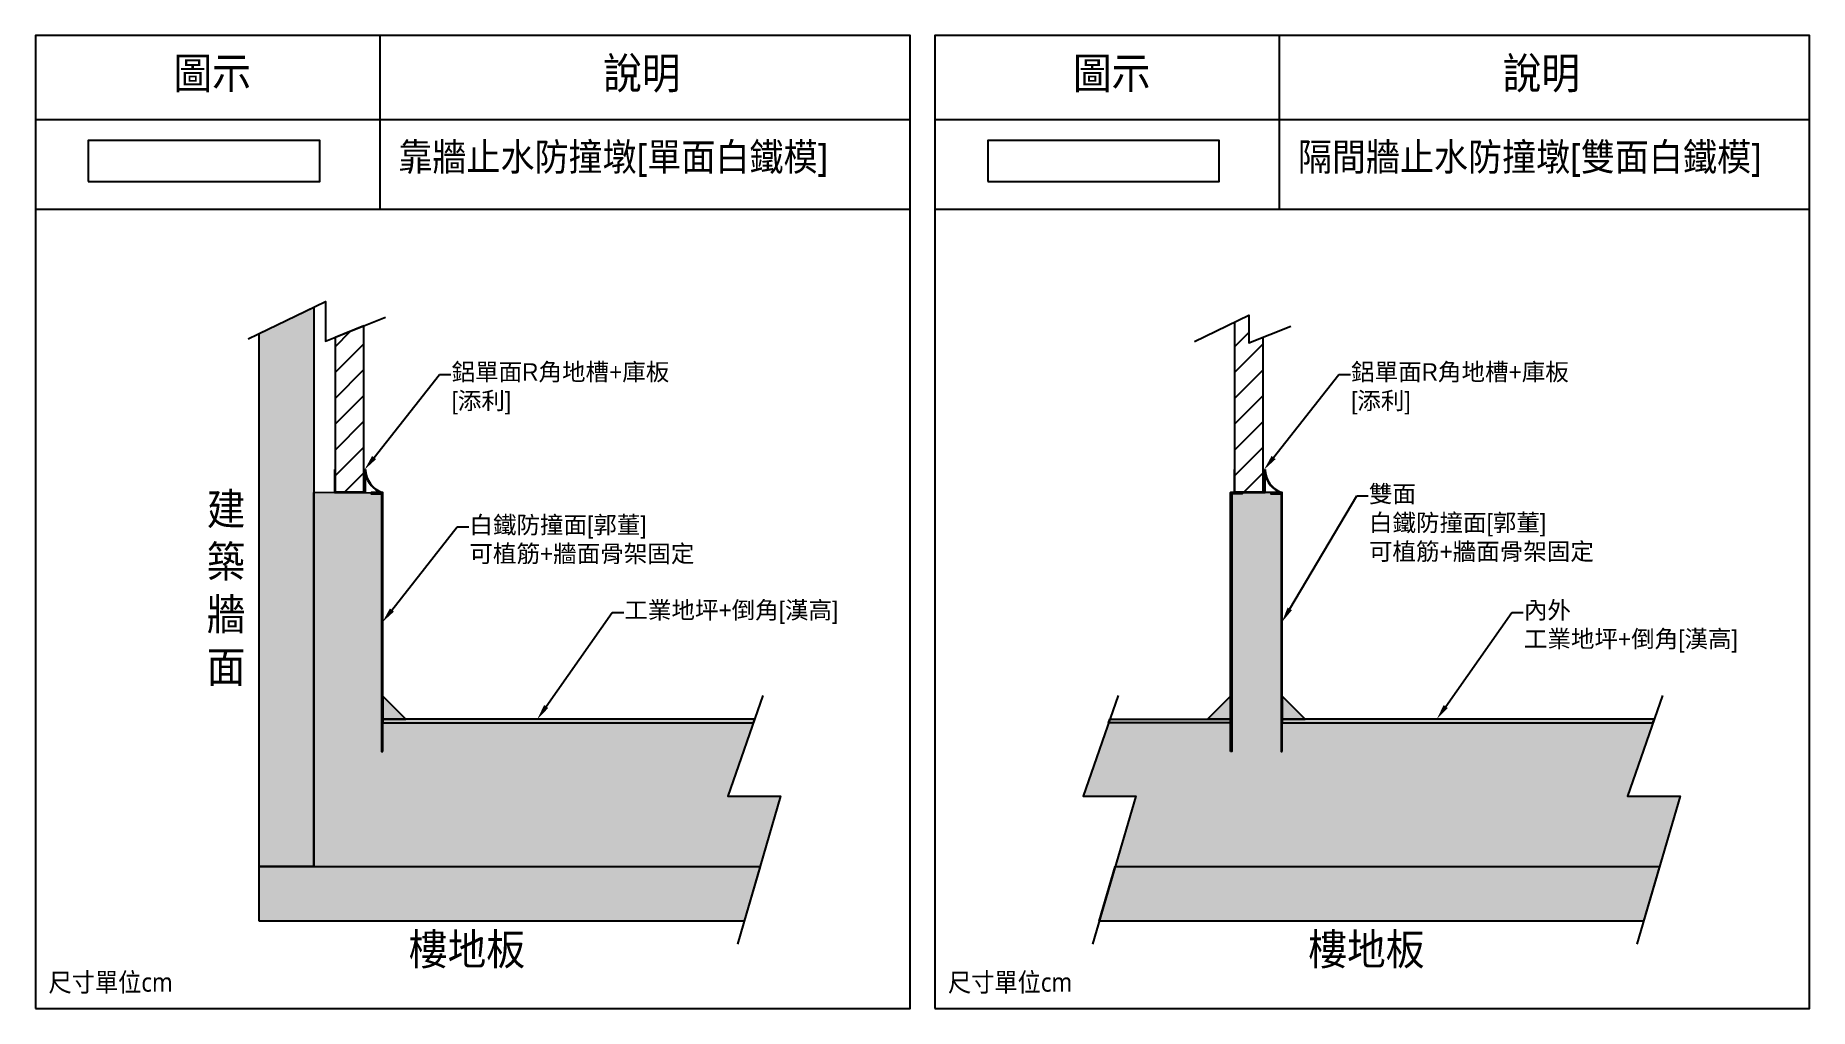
# Model space of a CAD drawing. Header units: millimetres. Extents: x -15161 to 10473752, y -72817 to 33960.
# Drawn here: x 122089 to 125174, y -7749 to -6058 of the extents above; entities that cross this region are included whole.
import ezdxf
from ezdxf import colors
from ezdxf.entities.mleader import LeaderData, LeaderLine
from ezdxf.math import Vec2, Vec3

# ---------------------------------------------------------------- set-up
doc = ezdxf.new("R2010")
doc.units = ezdxf.units.MM
doc.layers.add('RC', color=7, linetype='Continuous')
doc.styles.get("Standard").update_dxf_attribs({"font": 'arial.ttf'})
doc.styles.add('正黑', font='Microsoft JhengHei.ttf', dxfattribs={"width": 0.9})

msp = doc.modelspace()

# ---------------------------------------------------------------- texts
at = {"attachment_point": 1, "style": '正黑'}
for s, width, gutter_width, insert, char_height in [('       圖示', 6467.545708, 6000, (122211.8231, -6095.7105), 54.80792), ('說明', 6467.545708, 6000, (123076.1355, -6095.7105), 54.80792), ('       圖示', 6467.545708, 6000, (123776.1735, -6095.7105), 54.80792), ('說明', 6467.545708, 6000, (124640.4859, -6095.7105), 54.80792), ('靠牆止水防撞墩[單面白鐵模]', 6467.545708, 6000, (122719.9374, -6244.6003), 48.223432), ('隔間牆止水防撞墩[雙面白鐵模]', 6467.545708, 6000, (124284.2878, -6244.6003), 48.223432), ('建\\P築\\P牆\\P面', 6467.545708, 6000, (122386.6617, -6853.463), 54.8079), ('樓地板', 6467.545708, 6000, (122738.28, -7618.6064), 54.80792), ('樓地板', 6467.545708, 6000, (124302.6304, -7618.6064), 54.80792), ('尺寸單位cm', 3880.527425, 3600, (122111.4732, -7686.851), 32.88475), ('尺寸單位cm', 3880.527425, 3600, (123675.8236, -7686.851), 32.88475)]:
    msp.add_mtext_dynamic_manual_height_columns(s, width=width, gutter_width=gutter_width, heights=[0], dxfattribs=dict(at, insert=insert, char_height=char_height))

# ---------------------------------------------------------------- blocks, each defined once
blk = doc.blocks.new('地槽')
at = {"color": 0}
for p, q in [((122863.2, -6786.6), (122864.2, -6786.6)), ((122916.2, -6786.6), (122917.2, -6786.6)), ((122944.1, -6826.6), (122947.2, -6826.6))]:
    blk.add_line(p, q, dxfattribs=at)
for points in [[(122863.2, -6786.6), (122863.2, -6826.6), (122917.2, -6826.6), (122917.2, -6795)], [(122864.2, -6786.6), (122864.2, -6825.6), (122916.2, -6825.6), (122916.2, -6786.6)]]:
    blk.add_lwpolyline(points, dxfattribs=at)
for radius, start, end in [(43, 181.286, 252.4538), (44, 192.3102, 248.715)]:
    blk.add_arc((122960.1, -6785.6), radius, start, end, dxfattribs=at)

# ---------------------------------------------------------------- hatches: boundary and pattern name
at = {"transparency": 33554687}
h = msp.add_hatch(color=8, dxfattribs=at)
h.dxf.hatch_style = 1
h.paths.add_polyline_path([(122572.8801, -7502.1377), (122477.6292, -7502.1377), (122477.6292, -6575.9403), (122572.8801, -6529.6876)])
h = msp.add_hatch(dxfattribs=at)
h.set_pattern_fill('ANSI31', color=54, scale=10)
h.set_pattern_definition([(45, (-107.118, 0), (-22.45064, 22.45064), [])])
h.paths.add_polyline_path([(122609.8801, -6851.1377), (122659.8801, -6851.1377), (122659.8801, -6562.4941), (122609.8801, -6582.3565)])
h = msp.add_hatch(dxfattribs=at)
h.set_pattern_fill('AR-CONC', color=0, scale=0.2)
h.paths.add_polyline_path([(123337.4331, -7252.1377), (122692.8801, -7252.1377), (122692.8801, -7302.1377), (122690.8801, -7302.1377), (122690.8801, -6854.1377), (122672.8801, -6854.1377), (122672.8801, -6853.1377), (122572.8801, -6852.1377), (122572.8801, -7502.1377), (123348.9147, -7502.1377), (123384.5991, -7379.6756), (123293.0514, -7379.6756)])
h = msp.add_hatch(color=150, dxfattribs=at)
h.dxf.hatch_style = 1
h.paths.add_polyline_path([(122692.8801, -7302.1377), (122692.8801, -6852.1377), (122672.8801, -6852.1377), (122672.8801, -6854.1377), (122690.8801, -6854.1377), (122690.8801, -7302.1377)])
h = msp.add_hatch(dxfattribs=at)
h.set_pattern_fill('AR-CONC', color=0, scale=0.2)
h.paths.add_polyline_path([(124948.9495, -7379.6756), (124857.4018, -7379.6756), (124901.7835, -7252.1377), (124257.2305, -7252.1377), (124257.2305, -7302.1377), (124255.2305, -7302.1377), (124255.2305, -6854.1377), (124237.2305, -6854.1377), (124237.2305, -6852.1377), (124187.2305, -6852.1377), (124187.2305, -6854.1377), (124169.2305, -6854.1377), (124169.2305, -7302.1377), (124167.2305, -7302.1377), (124167.2305, -7252.1377), (123955.1129, -7252.1377), (123910.7313, -7379.6756), (124002.2789, -7379.6756), (123966.5946, -7502.1377), (124913.2651, -7502.1377)])
h = msp.add_hatch(color=150, dxfattribs=at)
h.dxf.hatch_style = 1
h.paths.add_polyline_path([(124167.2305, -7302.1377), (124167.2305, -6852.1377), (124187.2305, -6852.1377), (124187.2305, -6854.1377), (124169.2305, -6854.1377), (124169.2305, -7302.1377)])
h = msp.add_hatch(color=150, dxfattribs=at)
h.dxf.hatch_style = 1
h.paths.add_polyline_path([(124257.2305, -7302.1377), (124257.2305, -6852.1377), (124237.2305, -6852.1377), (124237.2305, -6854.1377), (124255.2305, -6854.1377), (124255.2305, -7302.1377)])
h = msp.add_hatch(color=190, dxfattribs=at)
h.dxf.hatch_style = 1
h.paths.add_polyline_path([(122692.8801, -7206.1377), (122692.8801, -7246.1377), (122732.8801, -7246.1377)])
h = msp.add_hatch(color=190, dxfattribs=at)
h.dxf.hatch_style = 1
h.paths.add_polyline_path([(124167.2305, -7206.1377), (124127.2305, -7246.1377), (124167.2305, -7246.1377)])
h = msp.add_hatch(color=190, dxfattribs=at)
h.dxf.hatch_style = 1
h.paths.add_polyline_path([(124257.2305, -7206.1377), (124257.2305, -7246.1377), (124297.2305, -7246.1377)])
h = msp.add_hatch(color=190, dxfattribs=at)
h.dxf.hatch_style = 1
h.paths.add_polyline_path([(122692.8801, -7252.1377), (123337.4331, -7252.1377), (123339.521, -7246.1377), (122692.8801, -7246.1377)])
h = msp.add_hatch(color=190, dxfattribs=at)
h.dxf.hatch_style = 1
h.paths.add_polyline_path([(124167.2305, -7252.1377), (123955.1129, -7252.1377), (123957.2008, -7246.1377), (124167.2305, -7246.1377)])
h = msp.add_hatch(color=190, dxfattribs=at)
h.dxf.hatch_style = 1
h.paths.add_polyline_path([(124257.2305, -7252.1377), (124901.7835, -7252.1377), (124903.8714, -7246.1377), (124257.2305, -7246.1377)])
h = msp.add_hatch(color=8, dxfattribs=at)
h.dxf.hatch_style = 1
h.paths.add_polyline_path([(122477.6292, -7597.3886), (122477.6292, -7502.1377), (123348.9147, -7502.1377), (123321.1595, -7597.3886)])
h = msp.add_hatch(color=8, dxfattribs=at)
h.dxf.hatch_style = 1
h.paths.add_polyline_path([(123938.8393, -7597.3886), (123966.5946, -7502.1377), (124913.2651, -7502.1377), (124885.5099, -7597.3886)])

# ---------------------------------------------------------------- linework, layer by layer
for p, q in [((122687.6452, -6057.7135), (122687.6452, -6359.5204)), ((124251.9956, -6057.7135), (124251.9956, -6359.5204)), ((122088.8523, -6203.4677), (123609.8103, -6203.4677)), ((123653.2027, -6203.4677), (125174.1607, -6203.4677)), ((122088.8523, -6359.5204), (123609.8103, -6359.5204)), ((123653.2027, -6359.5204), (125174.1607, -6359.5204))]:
    msp.add_line(p, q)
at = {"color": 54, "linetype": 'Continuous', "transparency": 33554687}
for p, q in [((124174.0134, -6598.9075), (124198.9745, -6573.9465)), ((124174.052, -6643.7702), (124224.0229, -6593.7994)), ((124174.0906, -6688.6329), (124224.0591, -6638.6644)), ((124174.1293, -6733.4955), (124224.0953, -6683.5295)), ((124174.1679, -6778.3582), (124224.1315, -6728.3946)), ((124174.2065, -6823.2209), (124224.1677, -6773.2597)), ((124191.191, -6851.1377), (124224.2039, -6818.1248))]:
    msp.add_line(p, q, dxfattribs=at)
at = {"color": 0}
for p, q in [((122572.8801, -7502.1377), (122572.8801, -6852.1377)), ((122672.8801, -6853.1377), (122572.8801, -6852.1377)), ((122692.8801, -7252.1377), (123337.4331, -7252.1377)), ((124257.2305, -7252.1377), (124901.7835, -7252.1377)), ((122572.8801, -7502.1377), (122995.036, -7502.1377)), ((124137.2305, -7502.1377), (124559.3864, -7502.1377))]:
    msp.add_line(p, q, dxfattribs=at)
at = {"color": 230}
msp.add_line((124257.2305, -6852.1377), (124167.2305, -6852.1377), dxfattribs=at)
at = {"color": 190}
for p, q in [((122692.8801, -7206.1377), (122732.8801, -7246.1377)), ((124167.2305, -7206.1377), (124127.2305, -7246.1377)), ((124257.2305, -7206.1377), (124297.2305, -7246.1377))]:
    msp.add_line(p, q, dxfattribs=at)
for points in [[(122088.8523, -7748.9647), (123609.8103, -7748.9647), (123609.8103, -6057.7135), (122088.8523, -6057.7135)], [(123653.2027, -7748.9647), (125174.1607, -7748.9647), (125174.1607, -6057.7135), (123653.2027, -6057.7135)]]:
    msp.add_lwpolyline(points, close=True)
at = {"color": 0}
for points in [[(122458.6135, -6585.1741), (122593.2459, -6519.7983), (122593.2459, -6588.9644), (122697.7694, -6547.4427)], [(124104.7318, -6589.5107), (124198.9745, -6543.7476), (124198.9745, -6592.1639), (124272.141, -6563.0987)], [(123353.9073, -7204.7961), (123293.0514, -7379.6756), (123384.5991, -7379.6756), (123309.5721, -7637.1545)], [(123971.5872, -7204.7961), (123910.7313, -7379.6756), (124002.2789, -7379.6756), (123927.2519, -7637.1545)], [(124918.2577, -7204.7961), (124857.4018, -7379.6756), (124948.9495, -7379.6756), (124873.9225, -7637.1545)]]:
    msp.add_lwpolyline(points, dxfattribs=at)
at = {"color": 8}
for points in [[(122572.8801, -7502.1377), (122477.6292, -7502.1377), (122477.6292, -6575.9403), (122572.8801, -6529.6876)], [(122477.6292, -7597.3886), (122477.6292, -7502.1377), (123348.9147, -7502.1377), (123321.1595, -7597.3886)], [(123938.8393, -7597.3886), (123966.5946, -7502.1377), (124913.2651, -7502.1377), (124885.5099, -7597.3886)]]:
    msp.add_lwpolyline(points, close=True, dxfattribs=at)
at = {"color": 54}
msp.add_lwpolyline([(122609.8801, -6851.1377), (122659.8801, -6851.1377), (122659.8801, -6562.4941), (122609.8801, -6582.3565)], close=True, dxfattribs=at)
msp.add_lwpolyline([(124173.9764, -6555.8864), (124174.2305, -6851.1377), (124224.2305, -6851.1377), (124224.0135, -6582.2172)], dxfattribs=at)
at = {"color": 150}
for points in [[(122692.8801, -7302.1377), (122692.8801, -6852.1377), (122672.8801, -6852.1377), (122672.8801, -6854.1377), (122690.8801, -6854.1377), (122690.8801, -7302.1377)], [(124167.2305, -7302.1377), (124167.2305, -6852.1377), (124187.2305, -6852.1377), (124187.2305, -6854.1377), (124169.2305, -6854.1377), (124169.2305, -7302.1377)], [(124257.2305, -7302.1377), (124257.2305, -6852.1377), (124237.2305, -6852.1377), (124237.2305, -6854.1377), (124255.2305, -6854.1377), (124255.2305, -7302.1377)]]:
    msp.add_lwpolyline(points, close=True, dxfattribs=at)
at = {"color": 190}
for points in [[(122692.8801, -7206.1377), (122692.8801, -7246.1377), (122732.8801, -7246.1377)], [(124167.2305, -7206.1377), (124167.2305, -7246.1377), (124127.2305, -7246.1377)], [(124257.2305, -7206.1377), (124257.2305, -7246.1377), (124297.2305, -7246.1377)]]:
    msp.add_lwpolyline(points, dxfattribs=at)
for points in [[(122692.8801, -7252.1377), (123337.4331, -7252.1377), (123339.521, -7246.1377), (122692.8801, -7246.1377)], [(124167.2305, -7252.1377), (123955.1129, -7252.1377), (123957.2008, -7246.1377), (124167.2305, -7246.1377)], [(124257.2305, -7252.1377), (124901.7835, -7252.1377), (124903.8714, -7246.1377), (124257.2305, -7246.1377)]]:
    msp.add_lwpolyline(points, close=True, dxfattribs=at)
at = {"layer": 'RC', "color": 150}
msp.add_lwpolyline([(122180.6873, -6311.7311), (122583.3749, -6311.7311), (122583.3749, -6239.9643), (122180.6873, -6239.9643)], close=True, dxfattribs=at)
at = {"layer": 'RC', "color": 30}
msp.add_lwpolyline([(123745.0377, -6311.7311), (124147.7253, -6311.7311), (124147.7253, -6239.9643), (123745.0377, -6239.9643)], close=True, dxfattribs=at)

# ---------------------------------------------------------------- block references
at = {"color": 54}
for p in [(-254.2727, -25.5743), (1310.0777, -25.5743)]:
    msp.add_blockref('地槽', p, dxfattribs=at)

msp.set_redraw_order([(e.dxf.handle, doc.entitydb.next_handle()) for e in msp.query("TEXT MTEXT ATTDEF DIMENSION ARC_DIMENSION")])  # texts and dimensions are drawn at this point

# ---------------------------------------------------------------- leaders
at = {"color": 54, "linetype": 'ByBlock', "ltscale": 5}
ml = msp.add_multileader_mtext('Standard', dxfattribs=at)
ml.set_content('{\\fPMingLiU|b0|i0|c136|p18;鋁單面R角地槽+庫板\\P[添利]}', color=54)
ml.set_leader_properties(linetype='ByLayer')
ml.build(insert=Vec2(0, 0))
ml.multileader.update_dxf_attribs({"arrow_head_size": 27})
ctx = ml.context
ctx.base_point, ctx.char_height, ctx.arrow_head_size, ctx.landing_gap_size, ctx.plane_origin = Vec3(122811.3474, -6646.8712), 30, 27, 1.2, Vec3(122735.8117, -6783.6428)
notes = []
notes.append((ctx, [(1, (1, 1, 0), (122791.3162, -6646.8712), (1, 0), 20.0312, [(0, [(122661.0801, -6812.5377)], 0, [])])]))
ctx.mtext.insert, ctx.mtext.width, ctx.mtext.defined_height, ctx.mtext.flow_direction = Vec3(122812.5474, -6627.4235), 432.712771, 9.7763, 5
ml = msp.add_multileader_mtext('Standard', dxfattribs=at)
ml.set_content('{\\fPMingLiU|b0|i0|c136|p18;鋁單面R角地槽+庫板\\P[添利]}', color=54)
ml.set_leader_properties(linetype='ByLayer')
ml.build(insert=Vec2(0, 0))
ml.multileader.update_dxf_attribs({"arrow_head_size": 27})
ctx = ml.context
ctx.base_point, ctx.char_height, ctx.arrow_head_size, ctx.landing_gap_size, ctx.plane_origin = Vec3(124375.6978, -6646.8712), 30, 27, 1.2, Vec3(124300.1621, -6783.6428)
notes.append((ctx, [(1, (1, 1, 0), (124355.6666, -6646.8712), (1, 0), 20.0312, [(0, [(124225.4305, -6812.5377)], 0, [])])]))
ctx.mtext.insert, ctx.mtext.width, ctx.mtext.defined_height, ctx.mtext.flow_direction = Vec3(124376.8978, -6627.4235), 432.712771, 9.7763, 5
at = {"color": 150, "linetype": 'ByBlock', "ltscale": 5}
ml = msp.add_multileader_mtext('Standard', dxfattribs=at)
ml.set_content('{\\fPMingLiU|b0|i0|c136|p18;雙面\\P白鐵防撞面[郭董]\\P可植筋+牆面骨架固定}', color=150)
ml.set_leader_properties(linetype='ByLayer')
ml.build(insert=Vec2(0, 0))
ml.multileader.update_dxf_attribs({"arrow_head_size": 27})
ctx = ml.context
ctx.base_point, ctx.char_height, ctx.arrow_head_size, ctx.landing_gap_size, ctx.plane_origin = Vec3(124406.6978, -6858.0138), 30, 27, 1.2, Vec3(124331.1621, -7048.6428)
notes.append((ctx, [(1, (1, 1, 0), (124386.6666, -6858.0138), (1, 0), 20.0312, [(0, [(124256.4305, -7077.5377)], 0, [])])]))
ctx.mtext.insert, ctx.mtext.width, ctx.mtext.defined_height, ctx.mtext.flow_direction = Vec3(124407.8978, -6839.4601), 432.712771, 9.7763, 5
ml = msp.add_multileader_mtext('Standard', dxfattribs=at)
ml.set_content('{\\fPMingLiU|b0|i0|c136|p18;白鐵防撞面[郭董]\\P可植筋+牆面骨架固定}', color=150)
ml.set_leader_properties(linetype='ByLayer')
ml.build(insert=Vec2(0, 0))
ml.multileader.update_dxf_attribs({"arrow_head_size": 27})
ctx = ml.context
ctx.base_point, ctx.char_height, ctx.arrow_head_size, ctx.landing_gap_size, ctx.plane_origin = Vec3(122842.3474, -6911.8712), 30, 27, 1.2, Vec3(122766.8117, -7048.6428)
notes.append((ctx, [(1, (1, 1, 0), (122822.3162, -6911.8712), (1, 0), 20.0312, [(0, [(122692.0801, -7077.5377)], 0, [])])]))
ctx.mtext.insert, ctx.mtext.width, ctx.mtext.defined_height, ctx.mtext.flow_direction = Vec3(122843.5474, -6893.3174), 432.712771, 9.7763, 5
at = {"color": 190, "linetype": 'ByBlock', "ltscale": 5}
ml = msp.add_multileader_mtext('Standard', dxfattribs=at)
ml.set_content('{\\fPMingLiU|b0|i0|c136|p18;工業地坪+倒角[漢高]}', color=190)
ml.set_leader_properties(linetype='ByLayer')
ml.build(insert=Vec2(0, 0))
ml.multileader.update_dxf_attribs({"arrow_head_size": 27})
ctx = ml.context
ctx.base_point, ctx.char_height, ctx.arrow_head_size, ctx.landing_gap_size, ctx.plane_origin = Vec3(123111.8402, -7060.8712), 30, 27, 1.2, Vec3(123036.3045, -7197.6428)
notes.append((ctx, [(1, (1, 1, 0), (123091.809, -7060.8712), (1, 0), 20.0312, [(0, [(122961.5729, -7246.1377)], 0, [])])]))
ctx.mtext.insert, ctx.mtext.width, ctx.mtext.defined_height, ctx.mtext.flow_direction = Vec3(123113.0402, -7041.4235), 432.712771, 9.7763, 5
ml = msp.add_multileader_mtext('Standard', dxfattribs=at)
ml.set_content('{\\fPMingLiU|b0|i0|c136|p18;內外\\P工業地坪+倒角[漢高]}', color=190)
ml.set_leader_properties(linetype='ByLayer')
ml.build(insert=Vec2(0, 0))
ml.multileader.update_dxf_attribs({"arrow_head_size": 27})
ctx = ml.context
ctx.base_point, ctx.char_height, ctx.arrow_head_size, ctx.landing_gap_size, ctx.plane_origin = Vec3(124676.1906, -7060.8712), 30, 27, 1.2, Vec3(124600.6549, -7197.6428)
notes.append((ctx, [(1, (1, 1, 0), (124656.1594, -7060.8712), (1, 0), 20.0312, [(0, [(124525.9233, -7246.1377)], 0, [])])]))
ctx.mtext.insert, ctx.mtext.width, ctx.mtext.defined_height, ctx.mtext.flow_direction = Vec3(124677.3906, -7041.4235), 432.712771, 9.7763, 5
for ctx, leaders in notes:
    for number, flags, end, landing, length, lines in leaders:
        leader = LeaderData()
        leader.index, (leader.has_last_leader_line, leader.has_dogleg_vector, leader.attachment_direction) = number, flags
        leader.last_leader_point, leader.dogleg_vector, leader.dogleg_length = Vec3(end), Vec3(landing), length
        for number, points, colour, breaks in lines:
            line = LeaderLine()
            line.index, line.vertices, line.color, line.breaks = number, Vec3.list(points), colors.encode_raw_color(colour), breaks
            leader.lines.append(line)
        ctx.leaders.append(leader)

doc.saveas('drawing.dxf')
